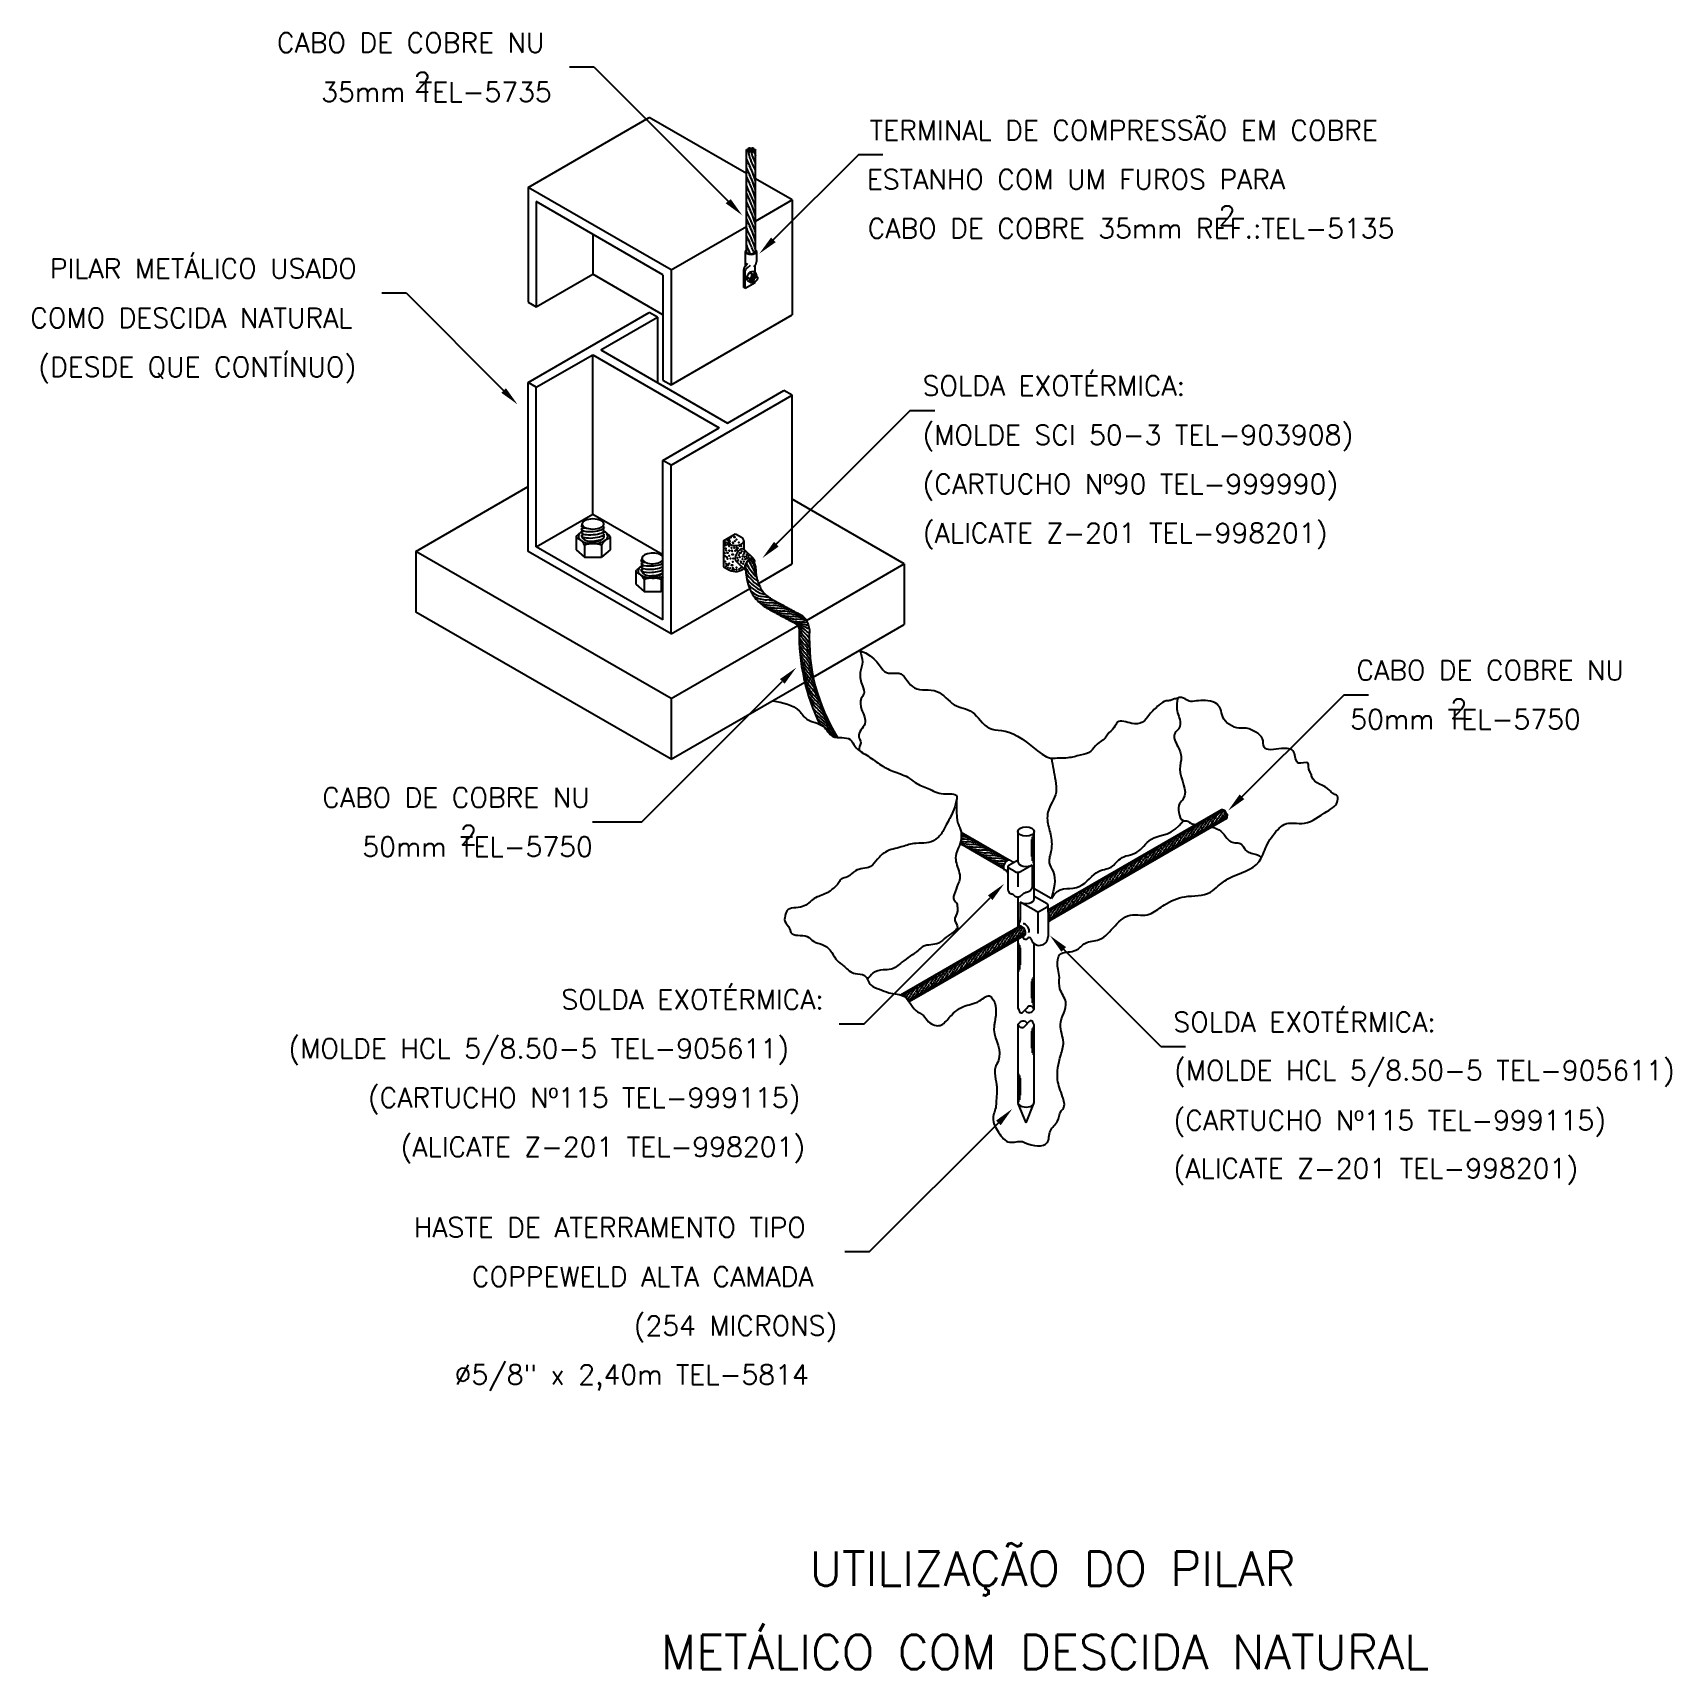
# Model space of a CAD drawing. Header units: millimetres. Extents: x -5407 to -5390.3, y -4747.4 to -4730.7.
import ezdxf
from ezdxf.enums import TextEntityAlignment as Align

# ---------------------------------------------------------------- set-up
doc = ezdxf.new("R2010")
doc.units = ezdxf.units.MM
doc.header["$LTSCALE"] = 10
doc.layers.add('Termotécnica', color=7, linetype='Continuous')
doc.styles.add('r140', font='romans.shx')
doc.styles.add('r80', font='romans.shx')

msp = doc.modelspace()

# ---------------------------------------------------------------- texts
at = {"layer": 'Termotécnica', "color": 2, "style": 'r80'}
for s, p in [('CABO DE COBRE NU ', (-5404.489, -4730.811)), ('2', (-5403.093, -4731.212)), (' 35mm TEL-5735', (-5404.175, -4731.313)), ('PILAR METÁLICO USADO  ', (-5406.804, -4733.112)), ('COMO DESCIDA NATURAL ', (-5407.002, -4733.615)), ('(DESDE QUE CONTÍNUO)', (-5406.921, -4734.114)), ('SOLDA EXOTÉRMICA: ', (-5397.911, -4734.307)), ('(MOLDE SCI 50-3 TEL-903908) ', (-5397.912, -4734.807)), ('(CARTUCHO Nº90 TEL-999990) ', (-5397.912, -4735.308)), ('(ALICATE Z-201 TEL-998201)', (-5397.909, -4735.806)), ('CABO DE COBRE NU ', (-5393.491, -4737.204)), ('2', (-5392.533, -4737.597)), (' 50mm TEL-5750', (-5393.691, -4737.704)), ('CABO DE COBRE NU ', (-5404.028, -4738.501)), ('2', (-5402.623, -4738.884)), (' 50mm TEL-5750', (-5403.756, -4739.003)), ('SOLDA EXOTÉRMICA: ', (-5401.591, -4740.559)), ('SOLDA EXOTÉRMICA: ', (-5395.356, -4740.789)), ('(MOLDE HCL 5/8.50-5 TEL-905611) ', (-5404.372, -4741.058)), ('(MOLDE HCL 5/8.50-5 TEL-905611) ', (-5395.349, -4741.282)), ('(CARTUCHO Nº115 TEL-999115) ', (-5403.563, -4741.559)), ('(CARTUCHO Nº115 TEL-999115) ', (-5395.355, -4741.79)), ('(ALICATE Z-201 TEL-998201)', (-5403.23, -4742.06)), ('(ALICATE Z-201 TEL-998201)', (-5395.355, -4742.28)), ('HASTE DE ATERRAMENTO TIPO ', (-5403.095, -4742.881)), ('COPPEWELD ALTA CAMADA ', (-5402.503, -4743.382)), ('(254 MICRONS)', (-5400.854, -4743.882)), ('%%C5/8" x 2,40m TEL-5814', (-5402.679, -4744.38))]:
    msp.add_text(s, height=0.2, dxfattribs=at).set_placement(p, align=Align.MIDDLE_LEFT)
for s, p in [('TERMINAL DE COMPRESSÃO EM COBRE ', (-5398.45, -4731.803)), ('ESTANHO COM UM FUROS PARA ', (-5398.479, -4732.304)), ('CABO DE COBRE 35mm REF.:TEL-5135', (-5398.47, -4732.803))]:
    msp.add_text(s, height=0.2, dxfattribs=at).set_placement(p)
msp.add_text('2', height=0.2, dxfattribs=at).set_placement((-5394.723, -4732.673), align=Align.RIGHT)
at = {"layer": 'Termotécnica', "color": 5, "style": 'r140'}
for s, p in [(' UTILIZAÇÃO DO PILAR', (-5396.706, -4746.636)), (' METÁLICO COM DESCIDA NATURAL', (-5396.783, -4747.487))]:
    msp.add_text(s, height=0.35, dxfattribs=at).set_placement(p, align=Align.BOTTOM_CENTER)

# ---------------------------------------------------------------- linework, layer by layer
at = {"layer": 'Termotécnica', "color": 2}
for p, q in [((-5401.258, -4731.06), (-5401.508, -4731.06)), ((-5401.258, -4731.06), (-5399.889, -4732.429)), ((-5401.93, -4732.286), (-5400.695, -4731.573)), ((-5399.705, -4732.145), (-5400.695, -4731.573)), ((-5399.705, -4732.945), (-5399.705, -4731.905)), ((-5399.614, -4732.945), (-5399.614, -4731.905)), ((-5398.565, -4731.954), (-5399.432, -4732.82)), ((-5398.315, -4731.954), (-5398.565, -4731.954)), ((-5399.239, -4732.414), (-5399.614, -4732.198)), ((-5401.93, -4732.286), (-5401.93, -4733.456)), ((-5400.474, -4733.127), (-5401.93, -4732.286)), ((-5400.557, -4733.175), (-5401.847, -4732.43)), ((-5401.847, -4732.43), (-5401.847, -4733.504)), ((-5399.614, -4732.63), (-5399.239, -4732.414)), ((-5399.239, -4732.414), (-5399.239, -4733.583)), ((-5400.474, -4733.127), (-5399.705, -4732.683)), ((-5401.271, -4732.762), (-5401.271, -4733.171)), ((-5399.717, -4732.939), (-5399.717, -4733.089)), ((-5399.602, -4732.939), (-5399.602, -4733.045)), ((-5401.847, -4733.504), (-5401.271, -4733.171)), ((-5400.557, -4733.583), (-5401.271, -4733.171)), ((-5400.557, -4733.175), (-5400.557, -4734.248)), ((-5400.474, -4733.127), (-5400.474, -4734.296)), ((-5403.17, -4733.364), (-5403.42, -4733.364)), ((-5403.17, -4733.364), (-5402.18, -4734.354)), ((-5401.93, -4733.456), (-5401.847, -4733.504)), ((-5401.93, -4734.274), (-5400.695, -4733.561)), ((-5401.188, -4733.942), (-5400.612, -4733.609)), ((-5400.612, -4733.609), (-5400.695, -4733.561)), ((-5400.612, -4733.609), (-5400.695, -4733.561)), ((-5400.612, -4733.609), (-5400.612, -4734.274)), ((-5400.474, -4734.296), (-5399.239, -4733.583)), ((-5401.847, -4734.322), (-5401.271, -4733.99)), ((-5401.271, -4735.614), (-5401.271, -4733.99)), ((-5401.271, -4733.99), (-5399.982, -4734.734)), ((-5401.188, -4733.942), (-5399.898, -4734.686)), ((-5401.847, -4734.322), (-5401.93, -4734.274)), ((-5401.93, -4735.994), (-5401.93, -4734.274)), ((-5401.847, -4735.946), (-5401.847, -4734.322)), ((-5400.557, -4734.248), (-5400.474, -4734.296)), ((-5399.898, -4734.686), (-5399.323, -4734.354)), ((-5399.239, -4734.402), (-5399.323, -4734.354)), ((-5400.474, -4735.115), (-5399.239, -4734.402)), ((-5399.239, -4736.122), (-5399.239, -4734.402)), ((-5398.037, -4734.557), (-5398.534, -4735.055)), ((-5398.037, -4734.557), (-5397.787, -4734.557)), ((-5400.557, -4735.067), (-5399.982, -4734.734)), ((-5400.474, -4735.115), (-5400.557, -4735.067)), ((-5400.557, -4736.691), (-5400.557, -4735.067)), ((-5400.474, -4736.835), (-5400.474, -4735.115)), ((-5398.534, -4735.055), (-5399.401, -4735.921)), ((-5403.073, -4735.994), (-5401.93, -4735.334)), ((-5398.097, -4736.122), (-5399.239, -4735.462)), ((-5401.847, -4735.946), (-5401.271, -4735.614)), ((-5401.271, -4735.614), (-5400.557, -4736.026)), ((-5401.441, -4735.847), (-5401.441, -4735.979)), ((-5401.374, -4735.781), (-5401.435, -4735.834)), ((-5401.388, -4735.734), (-5401.375, -4735.727)), ((-5401.388, -4735.767), (-5401.362, -4735.752)), ((-5401.388, -4735.8), (-5401.362, -4735.785)), ((-5401.388, -4735.833), (-5401.362, -4735.818)), ((-5401.375, -4735.858), (-5401.362, -4735.851)), ((-5401.154, -4735.78), (-5401.178, -4735.77)), ((-5401.154, -4735.813), (-5401.178, -4735.803)), ((-5401.156, -4735.845), (-5401.178, -4735.836)), ((-5401.154, -4735.747), (-5401.173, -4735.739)), ((-5401.155, -4735.788), (-5401.101, -4735.834)), ((-5401.095, -4735.847), (-5401.095, -4735.979)), ((-5399.94, -4735.885), (-5399.818, -4735.815)), ((-5399.818, -4735.815), (-5399.756, -4735.85)), ((-5403.073, -4735.994), (-5403.073, -4736.612)), ((-5400.474, -4737.494), (-5403.073, -4735.994)), ((-5400.474, -4736.835), (-5401.93, -4735.994)), ((-5400.557, -4736.691), (-5401.847, -4735.946)), ((-5401.441, -4735.979), (-5401.355, -4736.054)), ((-5401.355, -4735.932), (-5401.355, -4736.054)), ((-5401.182, -4735.932), (-5401.182, -4736.054)), ((-5401.095, -4735.979), (-5401.182, -4736.054)), ((-5399.94, -4735.885), (-5399.94, -4736.15)), ((-5399.94, -4735.885), (-5399.879, -4735.919)), ((-5399.731, -4735.885), (-5399.731, -4735.973)), ((-5399.632, -4736.068), (-5399.725, -4735.978)), ((-5401.355, -4736.054), (-5401.182, -4736.054)), ((-5400.833, -4736.198), (-5400.833, -4736.329)), ((-5400.766, -4736.132), (-5400.827, -4736.185)), ((-5400.78, -4736.085), (-5400.767, -4736.078)), ((-5400.78, -4736.118), (-5400.754, -4736.103)), ((-5400.78, -4736.151), (-5400.754, -4736.136)), ((-5400.78, -4736.184), (-5400.754, -4736.169)), ((-5400.767, -4736.209), (-5400.754, -4736.202)), ((-5400.557, -4736.126), (-5400.569, -4736.121)), ((-5400.557, -4736.159), (-5400.569, -4736.154)), ((-5400.557, -4736.192), (-5400.569, -4736.187)), ((-5400.557, -4736.093), (-5400.565, -4736.09)), ((-5399.94, -4736.15), (-5399.879, -4736.184)), ((-5399.712, -4736.189), (-5399.806, -4736.098)), ((-5399.583, -4736.32), (-5399.239, -4736.122)), ((-5399.094, -4736.697), (-5398.097, -4736.122)), ((-5398.097, -4736.122), (-5398.097, -4736.739)), ((-5400.833, -4736.329), (-5400.746, -4736.404)), ((-5400.746, -4736.282), (-5400.746, -4736.404)), ((-5400.573, -4736.282), (-5400.573, -4736.404)), ((-5400.474, -4736.835), (-5399.672, -4736.372)), ((-5400.746, -4736.404), (-5400.573, -4736.404)), ((-5400.557, -4736.39), (-5400.573, -4736.404)), ((-5400.474, -4738.112), (-5403.073, -4736.612)), ((-5400.474, -4737.494), (-5399.182, -4736.749)), ((-5399.025, -4737.275), (-5398.097, -4736.739)), ((-5400.773, -4738.752), (-5399.34, -4737.319)), ((-5400.474, -4738.112), (-5399.112, -4737.325)), ((-5400.474, -4737.494), (-5400.474, -4738.112)), ((-5393.617, -4737.454), (-5393.79, -4737.628)), ((-5393.617, -4737.454), (-5393.367, -4737.454)), ((-5393.79, -4737.628), (-5394.657, -4738.494)), ((-5396.632, -4739.645), (-5394.862, -4738.624)), ((-5396.615, -4739.755), (-5394.81, -4738.713)), ((-5400.773, -4738.752), (-5401.273, -4738.752)), ((-5397.03, -4739.139), (-5397.519, -4738.857)), ((-5396.938, -4739.155), (-5396.938, -4738.848)), ((-5396.773, -4739.533), (-5396.773, -4738.848)), ((-5397.084, -4739.228), (-5397.528, -4738.971)), ((-5397.041, -4739.205), (-5397.041, -4739.447)), ((-5397.032, -4739.19), (-5396.938, -4739.136)), ((-5396.914, -4739.256), (-5396.794, -4739.187)), ((-5396.794, -4739.187), (-5396.794, -4739.42)), ((-5396.97, -4739.256), (-5397.032, -4739.22)), ((-5396.942, -4739.263), (-5396.942, -4739.41)), ((-5398.407, -4740.708), (-5397.222, -4739.523)), ((-5396.938, -4739.822), (-5396.938, -4739.515)), ((-5396.602, -4739.53), (-5396.773, -4739.432)), ((-5396.64, -4739.586), (-5396.773, -4739.51)), ((-5396.752, -4739.66), (-5396.915, -4739.566)), ((-5396.915, -4739.566), (-5396.915, -4739.724)), ((-5396.735, -4739.665), (-5396.735, -4739.888)), ((-5396.718, -4739.66), (-5396.64, -4739.616)), ((-5396.632, -4739.669), (-5396.632, -4739.601)), ((-5396.632, -4739.669), (-5396.632, -4739.918)), ((-5398.134, -4740.512), (-5396.918, -4739.81)), ((-5398.046, -4740.581), (-5396.883, -4739.91)), ((-5396.938, -4740.652), (-5396.938, -4739.941)), ((-5396.938, -4740.001), (-5396.938, -4739.941)), ((-5396.773, -4740.656), (-5396.773, -4739.991)), ((-5395.483, -4741.039), (-5396.473, -4740.049)), ((-5398.51, -4740.81), (-5398.407, -4740.708)), ((-5398.51, -4740.81), (-5398.76, -4740.81)), ((-5396.938, -4741.607), (-5396.938, -4740.815)), ((-5396.773, -4741.607), (-5396.773, -4740.818)), ((-5395.483, -4741.039), (-5395.233, -4741.039)), ((-5396.856, -4741.817), (-5396.936, -4741.62)), ((-5396.856, -4741.817), (-5396.776, -4741.62)), ((-5398.454, -4743.131), (-5397.138, -4741.815)), ((-5398.454, -4743.131), (-5398.704, -4743.131))]:
    msp.add_line(p, q, dxfattribs=at)
at = {"layer": 'Termotécnica', "color": 2, "ltscale": 1.6}
for p, q in [((-5399.732, -4733.305), (-5399.732, -4733.123)), ((-5399.717, -4733.09), (-5399.695, -4733.056)), ((-5399.717, -4733.314), (-5399.717, -4733.132)), ((-5399.702, -4733.201), (-5399.674, -4733.154)), ((-5399.673, -4733.218), (-5399.702, -4733.201)), ((-5399.695, -4733.237), (-5399.702, -4733.201)), ((-5399.694, -4733.104), (-5399.664, -4733.077)), ((-5399.64, -4733.142), (-5399.674, -4733.154)), ((-5399.646, -4733.17), (-5399.674, -4733.154)), ((-5399.609, -4733.16), (-5399.64, -4733.142)), ((-5399.624, -4733.18), (-5399.625, -4733.186)), ((-5399.617, -4733.183), (-5399.618, -4733.19)), ((-5399.617, -4733.155), (-5399.617, -4733.08)), ((-5399.609, -4733.187), (-5399.61, -4733.194)), ((-5399.6, -4733.195), (-5399.606, -4733.164)), ((-5399.602, -4733.192), (-5399.602, -4733.196)), ((-5399.717, -4733.314), (-5399.732, -4733.305)), ((-5399.717, -4733.314), (-5399.617, -4733.256)), ((-5399.664, -4733.255), (-5399.695, -4733.237)), ((-5399.629, -4733.245), (-5399.659, -4733.255)), ((-5399.652, -4733.234), (-5399.645, -4733.23)), ((-5399.644, -4733.238), (-5399.638, -4733.234)), ((-5399.637, -4733.242), (-5399.63, -4733.238)), ((-5399.617, -4733.256), (-5399.617, -4733.248))]:
    msp.add_line(p, q, dxfattribs=at)
at = {"layer": 'Termotécnica', "color": 3}
for p, q in [((-5401.175, -4735.77), (-5401.172, -4735.772)), ((-5400.567, -4736.12), (-5400.564, -4736.123))]:
    msp.add_line(p, q, dxfattribs=at)
at = {"layer": 'Termotécnica', "color": 1}
for p, q in [((-5396.782, -4739.171), (-5396.782, -4738.884)), ((-5396.798, -4739.102), (-5396.798, -4738.929)), ((-5396.79, -4739.148), (-5396.79, -4738.902)), ((-5396.93, -4740.275), (-5396.93, -4739.989)), ((-5396.921, -4740.252), (-5396.921, -4740.006)), ((-5396.913, -4740.206), (-5396.913, -4740.033)), ((-5396.798, -4740.547), (-5396.798, -4740.375)), ((-5396.79, -4740.593), (-5396.79, -4740.347)), ((-5396.782, -4740.616), (-5396.782, -4740.33)), ((-5396.798, -4741.055), (-5396.798, -4740.883)), ((-5396.79, -4741.101), (-5396.79, -4740.855)), ((-5396.782, -4741.124), (-5396.782, -4740.838)), ((-5396.93, -4741.603), (-5396.93, -4741.317)), ((-5396.921, -4741.58), (-5396.921, -4741.334)), ((-5396.913, -4741.534), (-5396.913, -4741.362))]:
    msp.add_line(p, q, dxfattribs=at)
at = {"layer": 'Termotécnica', "color": 2}
for points in [[(-5399.714, -4736.164), (-5399.713, -4736.166), (-5399.713, -4736.167), (-5399.712, -4736.168), (-5399.712, -4736.169), (-5399.712, -4736.17), (-5399.712, -4736.171), (-5399.712, -4736.171), (-5399.712, -4736.172), (-5399.712, -4736.172), (-5399.711, -4736.173), (-5399.711, -4736.173), (-5399.711, -4736.174), (-5399.711, -4736.174), (-5399.711, -4736.175), (-5399.711, -4736.175), (-5399.712, -4736.176), (-5399.712, -4736.177), (-5399.712, -4736.177), (-5399.712, -4736.178), (-5399.712, -4736.179), (-5399.712, -4736.18), (-5399.712, -4736.182), (-5399.712, -4736.184), (-5399.712, -4736.186)], [(-5399.712, -4736.186), (-5399.71, -4736.212), (-5399.706, -4736.25), (-5399.701, -4736.281), (-5399.695, -4736.309), (-5399.688, -4736.332), (-5399.681, -4736.351), (-5399.674, -4736.367), (-5399.667, -4736.384), (-5399.659, -4736.4), (-5399.651, -4736.416), (-5399.642, -4736.433), (-5399.631, -4736.449), (-5399.62, -4736.465), (-5399.608, -4736.48), (-5399.594, -4736.495), (-5399.581, -4736.508), (-5399.567, -4736.521), (-5399.552, -4736.533), (-5399.538, -4736.544), (-5399.524, -4736.554), (-5399.51, -4736.563), (-5399.496, -4736.572), (-5399.482, -4736.58), (-5399.468, -4736.588), (-5399.454, -4736.595), (-5399.441, -4736.603), (-5399.427, -4736.61), (-5399.414, -4736.617), (-5399.401, -4736.624), (-5399.388, -4736.631), (-5399.375, -4736.638), (-5399.361, -4736.646), (-5399.347, -4736.653), (-5399.332, -4736.661), (-5399.317, -4736.669), (-5399.303, -4736.677), (-5399.288, -4736.685), (-5399.272, -4736.693), (-5399.258, -4736.701), (-5399.244, -4736.708), (-5399.231, -4736.715), (-5399.22, -4736.721), (-5399.21, -4736.726), (-5399.202, -4736.731), (-5399.195, -4736.735), (-5399.191, -4736.739), (-5399.188, -4736.741), (-5399.186, -4736.744), (-5399.184, -4736.746), (-5399.182, -4736.749), (-5399.18, -4736.752), (-5399.178, -4736.756), (-5399.176, -4736.762), (-5399.174, -4736.769), (-5399.172, -4736.777), (-5399.169, -4736.787), (-5399.167, -4736.797)], [(-5399.634, -4736.089), (-5399.643, -4736.075)], [(-5399.61, -4736.175), (-5399.608, -4736.204), (-5399.605, -4736.236), (-5399.6, -4736.262), (-5399.596, -4736.282), (-5399.591, -4736.299), (-5399.585, -4736.314), (-5399.58, -4736.328), (-5399.574, -4736.341), (-5399.567, -4736.355), (-5399.561, -4736.367), (-5399.554, -4736.38), (-5399.546, -4736.392), (-5399.538, -4736.403), (-5399.53, -4736.414), (-5399.52, -4736.424), (-5399.51, -4736.434), (-5399.5, -4736.443), (-5399.489, -4736.452), (-5399.478, -4736.461), (-5399.466, -4736.469), (-5399.454, -4736.477), (-5399.442, -4736.484), (-5399.43, -4736.491), (-5399.418, -4736.498), (-5399.405, -4736.505), (-5399.392, -4736.512), (-5399.379, -4736.519), (-5399.366, -4736.526), (-5399.353, -4736.533), (-5399.339, -4736.54), (-5399.325, -4736.548), (-5399.311, -4736.556), (-5399.297, -4736.563), (-5399.283, -4736.571), (-5399.268, -4736.579), (-5399.254, -4736.587), (-5399.24, -4736.595), (-5399.225, -4736.602), (-5399.211, -4736.61), (-5399.197, -4736.617), (-5399.183, -4736.624), (-5399.17, -4736.631), (-5399.158, -4736.638), (-5399.146, -4736.645), (-5399.135, -4736.652), (-5399.125, -4736.66), (-5399.116, -4736.668), (-5399.108, -4736.677), (-5399.101, -4736.686), (-5399.095, -4736.695), (-5399.089, -4736.705), (-5399.084, -4736.716), (-5399.08, -4736.727), (-5399.076, -4736.739), (-5399.072, -4736.751), (-5399.069, -4736.765), (-5399.066, -4736.779), (-5399.063, -4736.795)], [(-5398.552, -4737.002), (-5398.492, -4737.028), (-5398.444, -4737.058), (-5398.406, -4737.089), (-5398.376, -4737.12), (-5398.352, -4737.15), (-5398.332, -4737.177), (-5398.315, -4737.2), (-5398.298, -4737.218), (-5398.279, -4737.228), (-5398.259, -4737.234), (-5398.238, -4737.235), (-5398.216, -4737.235), (-5398.194, -4737.233), (-5398.173, -4737.233), (-5398.153, -4737.235), (-5398.134, -4737.242), (-5398.116, -4737.254), (-5398.1, -4737.27), (-5398.084, -4737.289), (-5398.068, -4737.31), (-5398.052, -4737.332), (-5398.034, -4737.352), (-5398.015, -4737.37), (-5397.993, -4737.384), (-5397.969, -4737.394), (-5397.942, -4737.4), (-5397.913, -4737.403), (-5397.883, -4737.404), (-5397.853, -4737.405), (-5397.823, -4737.408), (-5397.794, -4737.412), (-5397.766, -4737.42), (-5397.741, -4737.432), (-5397.717, -4737.447), (-5397.694, -4737.465), (-5397.673, -4737.485), (-5397.651, -4737.505), (-5397.631, -4737.524), (-5397.61, -4737.542), (-5397.588, -4737.557), (-5397.566, -4737.568), (-5397.543, -4737.577), (-5397.52, -4737.584), (-5397.497, -4737.591), (-5397.473, -4737.598), (-5397.45, -4737.607), (-5397.427, -4737.617), (-5397.405, -4737.631), (-5397.383, -4737.65), (-5397.362, -4737.671), (-5397.342, -4737.694), (-5397.321, -4737.718), (-5397.3, -4737.741), (-5397.277, -4737.763), (-5397.254, -4737.782), (-5397.229, -4737.796), (-5397.202, -4737.806), (-5397.173, -4737.812), (-5397.141, -4737.816), (-5397.107, -4737.82), (-5397.071, -4737.826), (-5397.031, -4737.837), (-5396.989, -4737.852), (-5396.943, -4737.876), (-5396.894, -4737.908), (-5396.843, -4737.945), (-5396.792, -4737.986), (-5396.741, -4738.025), (-5396.692, -4738.059), (-5396.648, -4738.086), (-5396.608, -4738.101), (-5396.575, -4738.101)], [(-5396.599, -4739.53), (-5396.571, -4739.488), (-5396.541, -4739.46), (-5396.509, -4739.442), (-5396.476, -4739.433), (-5396.442, -4739.429), (-5396.409, -4739.427), (-5396.376, -4739.425), (-5396.344, -4739.419), (-5396.314, -4739.408), (-5396.286, -4739.392), (-5396.259, -4739.373), (-5396.233, -4739.351), (-5396.209, -4739.329), (-5396.185, -4739.307), (-5396.163, -4739.286), (-5396.141, -4739.269), (-5396.119, -4739.256), (-5396.098, -4739.246), (-5396.078, -4739.238), (-5396.058, -4739.233), (-5396.04, -4739.228), (-5396.022, -4739.223), (-5396.006, -4739.218), (-5395.99, -4739.211), (-5395.976, -4739.202), (-5395.963, -4739.19), (-5395.951, -4739.178), (-5395.938, -4739.164), (-5395.925, -4739.151), (-5395.911, -4739.137), (-5395.896, -4739.125), (-5395.879, -4739.114), (-5395.86, -4739.105), (-5395.839, -4739.097), (-5395.817, -4739.091), (-5395.794, -4739.084), (-5395.771, -4739.077), (-5395.748, -4739.068), (-5395.727, -4739.059), (-5395.707, -4739.046), (-5395.689, -4739.031), (-5395.672, -4739.014), (-5395.655, -4738.996), (-5395.639, -4738.977), (-5395.621, -4738.958), (-5395.601, -4738.941), (-5395.579, -4738.925), (-5395.554, -4738.912), (-5395.525, -4738.902), (-5395.492, -4738.893), (-5395.456, -4738.883), (-5395.418, -4738.87), (-5395.379, -4738.851), (-5395.338, -4738.823), (-5395.296, -4738.786), (-5395.254, -4738.735)], [(-5397.041, -4739.447), (-5397.037, -4739.457), (-5397.033, -4739.465), (-5397.028, -4739.471), (-5397.023, -4739.475), (-5397.017, -4739.478), (-5397.012, -4739.479), (-5397.006, -4739.481), (-5397.001, -4739.482), (-5396.997, -4739.483), (-5396.994, -4739.485), (-5396.99, -4739.487), (-5396.988, -4739.49), (-5396.985, -4739.492), (-5396.983, -4739.494), (-5396.981, -4739.497), (-5396.979, -4739.499), (-5396.977, -4739.501), (-5396.974, -4739.502), (-5396.972, -4739.504), (-5396.97, -4739.505), (-5396.968, -4739.506), (-5396.966, -4739.507), (-5396.964, -4739.508), (-5396.961, -4739.509), (-5396.959, -4739.51), (-5396.957, -4739.511), (-5396.955, -4739.512), (-5396.953, -4739.513), (-5396.951, -4739.513), (-5396.948, -4739.514), (-5396.946, -4739.514), (-5396.944, -4739.515), (-5396.942, -4739.515), (-5396.939, -4739.515), (-5396.937, -4739.515), (-5396.934, -4739.514), (-5396.931, -4739.514), (-5396.929, -4739.513), (-5396.926, -4739.512), (-5396.923, -4739.511), (-5396.92, -4739.509), (-5396.918, -4739.508), (-5396.915, -4739.506), (-5396.912, -4739.504), (-5396.909, -4739.502), (-5396.906, -4739.5), (-5396.903, -4739.497), (-5396.9, -4739.494), (-5396.897, -4739.492), (-5396.893, -4739.489), (-5396.89, -4739.486), (-5396.887, -4739.483), (-5396.883, -4739.48), (-5396.879, -4739.477), (-5396.875, -4739.475), (-5396.871, -4739.473), (-5396.867, -4739.471), (-5396.863, -4739.469), (-5396.858, -4739.467), (-5396.853, -4739.466), (-5396.849, -4739.464), (-5396.844, -4739.463), (-5396.839, -4739.461), (-5396.834, -4739.46), (-5396.829, -4739.458), (-5396.824, -4739.456), (-5396.819, -4739.453), (-5396.814, -4739.45), (-5396.809, -4739.445), (-5396.804, -4739.438), (-5396.799, -4739.43), (-5396.794, -4739.42)], [(-5396.773, -4740.656), (-5396.785, -4740.672), (-5396.797, -4740.684), (-5396.809, -4740.692), (-5396.821, -4740.696), (-5396.833, -4740.695), (-5396.845, -4740.69), (-5396.857, -4740.681), (-5396.869, -4740.668)], [(-5396.939, -4740.815), (-5396.926, -4740.799), (-5396.914, -4740.787), (-5396.902, -4740.779), (-5396.89, -4740.775), (-5396.878, -4740.776), (-5396.866, -4740.78), (-5396.855, -4740.789), (-5396.843, -4740.802)]]:
    msp.add_lwpolyline(points, dxfattribs=at)
at = {"layer": 'Termotécnica', "color": 1}
for centre, radius, start, end in [((-5398.895, -4731.662), 0.877, 202.5428, 207.3042), ((-5399.143, -4731.813), 0.556, 190.883, 209.117), ((-5399.224, -4731.83), 0.443, 191.4044, 208.5956), ((-5398.878, -4731.692), 0.784, 196.7715, 200.1887), ((-5398.895, -4731.754), 0.877, 202.5428, 207.3042), ((-5398.895, -4731.842), 0.877, 202.5428, 207.3042), ((-5400.298, -4732.399), 0.707, 14.7103, 28.2103), ((-5400.298, -4732.491), 0.707, 14.7103, 28.2103), ((-5400.101, -4732.349), 0.542, 26.0117, 29.3417), ((-5399.038, -4732.019), 0.713, 200.6074, 208.0944), ((-5398.895, -4732.013), 0.877, 202.5428, 207.3042), ((-5400.298, -4732.578), 0.707, 14.7103, 28.2103), ((-5400.289, -4732.688), 0.706, 16.8877, 28.1717), ((-5398.895, -4732.101), 0.877, 202.5428, 207.3042), ((-5399.038, -4732.279), 0.713, 200.6074, 208.0944), ((-5400.298, -4732.75), 0.707, 14.7103, 28.2103), ((-5400.298, -4732.838), 0.707, 14.7103, 28.2103), ((-5398.895, -4732.273), 0.877, 202.5428, 207.3042), ((-5399.038, -4732.451), 0.713, 200.6074, 208.0944), ((-5400.298, -4733.01), 0.707, 14.7103, 28.2103), ((-5400.289, -4732.948), 0.706, 16.8877, 28.1717), ((-5398.895, -4732.445), 0.877, 202.5428, 207.3042), ((-5399.038, -4732.623), 0.713, 200.6074, 208.5012), ((-5400.298, -4733.182), 0.707, 18.5572, 28.2103), ((-5400.289, -4733.119), 0.706, 16.8877, 28.1717), ((-5399.416, -4736.018), 0.329, 205.2104, 237.8648), ((-5399.17, -4735.829), 0.608, 208.3122, 225), ((-5400.253, -4736.484), 0.693, 20.3758, 34.8471), ((-5399.836, -4736.231), 0.229, 7.3589, 42.4121), ((-5399.218, -4735.858), 0.608, 216.0452, 235.0382), ((-5399.378, -4736.03), 0.403, 216.1393, 246.0393), ((-5399.47, -4736.165), 0.27, 215.0195, 260.9897), ((-5399.516, -4736.254), 0.203, 224.5054, 260.0677), ((-5399.481, -4736.157), 0.331, 243.6065, 267.3974), ((-5399.447, -4735.921), 0.596, 256.1244, 267.3042), ((-5399.406, -4735.95), 0.596, 254.9102, 267.3042), ((-5399.575, -4736.82), 0.367, 71.9849, 86.3829), ((-5399.358, -4735.978), 0.596, 253.016, 267.3042), ((-5399.519, -4736.854), 0.367, 71.9849, 86.3829), ((-5399.494, -4737.033), 0.517, 72.9652, 87.8673), ((-5399.453, -4737.062), 0.517, 69.0798, 87.8673), ((-5399.309, -4736.006), 0.596, 251.9282, 267.3042), ((-5399.26, -4736.034), 0.596, 252.1676, 267.3042), ((-5399.413, -4737.155), 0.583, 70.2231, 87.3475), ((-5399.212, -4736.062), 0.596, 253.1757, 267.3042), ((-5399.368, -4737.221), 0.62, 70.2067, 87.0994), ((-5399.163, -4736.09), 0.596, 253.7417, 267.3042), ((-5399.311, -4737.17), 0.541, 69.7456, 87.6584), ((-5399.115, -4736.118), 0.596, 254.5034, 267.3042), ((-5399.255, -4737.138), 0.481, 71.7519, 88.2103), ((-5400.612, -4742.989), 6.426, 76.1388, 77.6611), ((-5399.206, -4737.166), 0.481, 76.3077, 88.2103), ((-5399.158, -4737.194), 0.481, 81.0191, 88.2103), ((-5399.435, -4737.491), 0.796, 62.1717, 72.8519), ((-5399.354, -4737.115), 0.404, 44.0807, 64.7318), ((-5399.578, -4737.267), 0.643, 37.2985, 50.897), ((-5398.663, -4736.475), 0.596, 212.1858, 220.2588), ((-5398.663, -4736.514), 0.596, 212.1858, 220.2588), ((-5398.657, -4736.562), 0.596, 211.0841, 220.2588), ((-5399.48, -4737.176), 0.481, 30.0005, 41.1648), ((-5398.661, -4736.594), 0.596, 212.0458, 220.2588), ((-5398.655, -4736.642), 0.596, 211.2347, 220.2588), ((-5398.655, -4736.683), 0.596, 211.6659, 220.2588), ((-5398.649, -4736.732), 0.596, 211.2347, 220.2588), ((-5399.48, -4737.215), 0.481, 30.0005, 41.1648), ((-5399.478, -4737.295), 0.481, 28.9283, 41.1648), ((-5399.474, -4737.264), 0.481, 30.8578, 41.1648), ((-5399.472, -4737.344), 0.481, 29.2093, 41.1648), ((-5398.637, -4736.784), 0.596, 209.8453, 220.2588), ((-5398.625, -4736.839), 0.596, 208.375, 220.2588), ((-5398.612, -4736.894), 0.596, 207.049, 220.2588), ((-5398.599, -4736.948), 0.596, 205.9298, 220.2588), ((-5399.472, -4737.385), 0.481, 27.5621, 41.1648), ((-5399.466, -4737.433), 0.481, 26.8692, 41.1648), ((-5399.454, -4737.486), 0.481, 27.4923, 41.1648), ((-5398.587, -4737.003), 0.596, 205.6504, 220.2588), ((-5398.334, -4736.898), 0.887, 208.7068, 218.3486), ((-5399.442, -4737.541), 0.481, 27.7591, 41.1648), ((-5399.429, -4737.595), 0.481, 27.1798, 41.1648), ((-5399.416, -4737.65), 0.481, 25.0157, 41.1648), ((-5398.618, -4737.12), 0.547, 209.1013, 224.0959), ((-5398.584, -4737.12), 0.596, 214.4102, 226.7743), ((-5398.565, -4737.172), 0.596, 213.8732, 226.7743), ((-5399.823, -4738.012), 1, 30.3662, 38.6021), ((-5399.353, -4737.804), 0.481, 32.0977, 47.6803), ((-5399.335, -4737.857), 0.481, 30.6232, 47.6803), ((-5398.683, -4737.315), 0.44, 217.1911, 230.6462), ((-5398.596, -4737.217), 0.596, 226.8029, 235.6161), ((-5399.389, -4737.977), 0.58, 30.8927, 46.8387), ((-5392.567, -4729.356), 10.527, 232.4355, 232.9566), ((-5399.555, -4738.201), 0.831, 33.2887, 45.5995), ((-5399.613, -4738.411), 0.998, 39.3506, 49.2861), ((-5399.404, -4738.298), 0.754, 38.5822, 51.3278), ((-5392.545, -4729.399), 10.527, 232.4355, 232.9566), ((-5399.19, -4738.178), 0.505, 37.0104, 56.1448), ((-5396.204, -4734.513), 4.244, 230.7924, 232.6793), ((-5396.207, -4734.528), 4.244, 230.9983, 232.2758), ((-5394.586, -4739.135), 0.596, 132.6958, 147.3042), ((-5394.537, -4739.107), 0.596, 132.6958, 147.3042), ((-5395.302, -4738.448), 0.481, 308.4803, 328.2103), ((-5394.489, -4739.079), 0.596, 132.6958, 147.3042), ((-5395.253, -4738.42), 0.481, 308.4803, 328.2103), ((-5394.678, -4738.876), 0.302, 124.6217, 150.8668), ((-5395.092, -4738.511), 0.317, 305.9242, 330.4725), ((-5394.534, -4738.938), 0.43, 134.6375, 146.6113), ((-5394.918, -4738.637), 0.12, 300.515, 336.0679), ((-5394.674, -4738.791), 0.207, 137.0046, 145.2876), ((-5394.917, -4738.65), 0.12, 326.0714, 336.0679), ((-5397.666, -4739.321), 0.481, 68.4803, 72.0198), ((-5397.618, -4739.349), 0.481, 68.4803, 77.8666), ((-5394.877, -4739.304), 0.596, 132.6958, 147.3042), ((-5394.829, -4739.276), 0.596, 132.6958, 147.3042), ((-5395.593, -4738.616), 0.481, 308.4803, 328.2103), ((-5394.78, -4739.248), 0.596, 132.6958, 147.3042), ((-5395.545, -4738.588), 0.481, 308.4803, 328.2103), ((-5394.731, -4739.22), 0.596, 132.6958, 147.3042), ((-5395.496, -4738.56), 0.481, 308.4803, 328.2103), ((-5394.683, -4739.192), 0.596, 132.6958, 147.3042), ((-5395.448, -4738.532), 0.481, 308.4803, 328.2103), ((-5394.634, -4739.163), 0.596, 132.6958, 147.3042), ((-5395.399, -4738.504), 0.481, 308.4803, 328.2103), ((-5395.351, -4738.476), 0.481, 308.4803, 328.2103), ((-5397.38, -4738.385), 0.596, 255.8288, 267.3042), ((-5397.429, -4738.357), 0.596, 261.0198, 267.3042), ((-5397.477, -4738.329), 0.596, 266.0372, 267.3042), ((-5397.569, -4739.377), 0.481, 68.4803, 83.8045), ((-5397.332, -4738.413), 0.596, 252.6958, 267.3042), ((-5397.521, -4739.405), 0.481, 68.4803, 88.2103), ((-5397.283, -4738.441), 0.596, 252.6958, 267.3042), ((-5397.472, -4739.433), 0.481, 68.4803, 88.2103), ((-5397.235, -4738.469), 0.596, 252.6958, 267.3042), ((-5397.423, -4739.461), 0.481, 68.4803, 88.2103), ((-5397.375, -4739.489), 0.481, 68.4803, 88.2103), ((-5397.326, -4739.517), 0.481, 68.4803, 88.2103), ((-5395.168, -4739.472), 0.596, 132.6958, 147.3042), ((-5395.12, -4739.444), 0.596, 132.6958, 147.3042), ((-5395.885, -4738.784), 0.481, 308.4803, 328.2103), ((-5395.071, -4739.416), 0.596, 132.6958, 147.3042), ((-5395.836, -4738.756), 0.481, 308.4803, 328.2103), ((-5395.023, -4739.388), 0.596, 132.6958, 147.3042), ((-5395.788, -4738.728), 0.481, 308.4803, 328.2103), ((-5394.974, -4739.36), 0.596, 132.6958, 147.3042), ((-5395.739, -4738.7), 0.481, 308.4803, 328.2103), ((-5394.926, -4739.332), 0.596, 132.6958, 147.3042), ((-5395.69, -4738.672), 0.481, 308.4803, 328.2103), ((-5395.642, -4738.644), 0.481, 308.4803, 328.2103), ((-5397.186, -4738.497), 0.596, 252.6958, 267.3042), ((-5397.138, -4738.525), 0.596, 252.6958, 267.3042), ((-5397.089, -4738.553), 0.596, 252.6958, 267.3042), ((-5397.278, -4739.545), 0.481, 68.4803, 88.2103), ((-5397.04, -4738.581), 0.596, 252.6958, 266.4389), ((-5397.229, -4739.573), 0.481, 68.4803, 88.2103), ((-5396.992, -4738.609), 0.596, 252.6958, 260.896), ((-5397.181, -4739.601), 0.481, 73.2065, 88.2103), ((-5396.943, -4738.637), 0.596, 252.6958, 256.0267), ((-5397.132, -4739.629), 0.481, 81.3874, 88.2103), ((-5395.46, -4739.64), 0.596, 132.6958, 147.3042), ((-5395.411, -4739.612), 0.596, 132.6958, 147.3042), ((-5396.176, -4738.953), 0.481, 308.4803, 328.2103), ((-5395.363, -4739.584), 0.596, 132.6958, 147.3042), ((-5396.128, -4738.925), 0.481, 308.4803, 328.2103), ((-5395.314, -4739.556), 0.596, 132.6958, 147.3042), ((-5396.079, -4738.896), 0.481, 308.4803, 328.2103), ((-5395.266, -4739.528), 0.596, 132.6958, 147.3042), ((-5396.03, -4738.868), 0.481, 308.4803, 328.2103), ((-5395.217, -4739.5), 0.596, 132.6958, 147.3042), ((-5395.982, -4738.84), 0.481, 308.4803, 328.2103), ((-5395.933, -4738.812), 0.481, 308.4803, 328.2103), ((-5395.751, -4739.808), 0.596, 132.6958, 147.3042), ((-5395.703, -4739.78), 0.596, 132.6958, 147.3042), ((-5396.467, -4739.121), 0.481, 308.4803, 328.2103), ((-5395.654, -4739.752), 0.596, 132.6958, 147.3042), ((-5396.419, -4739.093), 0.481, 308.4803, 328.2103), ((-5395.605, -4739.724), 0.596, 132.6958, 147.3042), ((-5396.37, -4739.065), 0.481, 308.4803, 328.2103), ((-5395.557, -4739.696), 0.596, 132.6958, 147.3042), ((-5396.322, -4739.037), 0.481, 308.4803, 328.2103), ((-5395.508, -4739.668), 0.596, 132.6958, 147.3042), ((-5396.273, -4739.009), 0.481, 308.4803, 328.2103), ((-5396.225, -4738.981), 0.481, 308.4803, 328.2103), ((-5396.042, -4739.977), 0.596, 132.6958, 147.3042), ((-5395.994, -4739.948), 0.596, 132.6958, 147.3042), ((-5396.759, -4739.289), 0.481, 308.4803, 328.2103), ((-5395.945, -4739.92), 0.596, 132.6958, 147.3042), ((-5396.71, -4739.261), 0.481, 308.4803, 328.2103), ((-5395.897, -4739.892), 0.596, 132.6958, 147.3042), ((-5396.662, -4739.233), 0.481, 308.4803, 328.2103), ((-5395.848, -4739.864), 0.596, 132.6958, 147.3042), ((-5396.613, -4739.205), 0.481, 308.4803, 328.2103), ((-5395.8, -4739.836), 0.596, 132.6958, 147.3042), ((-5396.565, -4739.177), 0.481, 308.4803, 328.2103), ((-5396.516, -4739.149), 0.481, 308.4803, 328.2103), ((-5396.188, -4740.061), 0.596, 132.6958, 138.0791), ((-5396.14, -4740.033), 0.596, 132.6958, 144.8932), ((-5397.002, -4739.429), 0.481, 323.633, 328.2103), ((-5396.953, -4739.401), 0.481, 315.469, 328.2103), ((-5396.904, -4739.373), 0.481, 308.4803, 328.2103), ((-5396.091, -4740.005), 0.596, 132.6958, 147.3042), ((-5396.856, -4739.345), 0.481, 308.4803, 328.2103), ((-5396.807, -4739.317), 0.481, 308.4803, 328.2103), ((-5396.609, -4740.304), 0.596, 132.6958, 147.3042), ((-5396.56, -4740.276), 0.596, 132.6958, 147.3042), ((-5397.325, -4739.616), 0.481, 308.4803, 328.2103), ((-5396.512, -4740.248), 0.596, 132.8076, 147.3042), ((-5397.277, -4739.588), 0.481, 308.4803, 327.3431), ((-5396.463, -4740.22), 0.596, 137.2842, 147.3042), ((-5397.228, -4739.56), 0.481, 308.4803, 319.4103), ((-5396.415, -4740.191), 0.596, 142.321, 147.3042), ((-5396.9, -4740.472), 0.596, 132.6958, 147.3042), ((-5396.852, -4740.444), 0.596, 132.6958, 147.3042), ((-5397.617, -4739.784), 0.481, 308.4803, 328.2103), ((-5396.803, -4740.416), 0.596, 132.6958, 147.3042), ((-5397.568, -4739.756), 0.481, 308.4803, 328.2103), ((-5396.755, -4740.388), 0.596, 132.6958, 147.3042), ((-5397.52, -4739.728), 0.481, 308.4803, 328.2103), ((-5396.706, -4740.36), 0.596, 132.6958, 147.3042), ((-5397.471, -4739.7), 0.481, 308.4803, 328.2103), ((-5396.658, -4740.332), 0.596, 132.6958, 147.3042), ((-5397.422, -4739.672), 0.481, 308.4803, 328.2103), ((-5397.374, -4739.644), 0.481, 308.4803, 328.2103), ((-5397.192, -4740.64), 0.596, 132.6958, 147.3042), ((-5397.143, -4740.612), 0.596, 132.6958, 147.3042), ((-5397.908, -4739.952), 0.481, 308.4803, 328.2103), ((-5397.095, -4740.584), 0.596, 132.6958, 147.3042), ((-5397.859, -4739.924), 0.481, 308.4803, 328.2103), ((-5397.046, -4740.556), 0.596, 132.6958, 147.3042), ((-5397.811, -4739.896), 0.481, 308.4803, 328.2103), ((-5396.998, -4740.528), 0.596, 132.6958, 147.3042), ((-5397.762, -4739.868), 0.481, 308.4803, 328.2103), ((-5396.949, -4740.5), 0.596, 132.6958, 147.3042), ((-5397.714, -4739.84), 0.481, 308.4803, 328.2103), ((-5397.665, -4739.812), 0.481, 308.4803, 328.2103), ((-5397.483, -4740.808), 0.596, 132.6958, 147.3042), ((-5397.435, -4740.78), 0.596, 132.6958, 147.3042), ((-5398.199, -4740.121), 0.481, 308.4803, 328.2103), ((-5397.386, -4740.752), 0.596, 132.6958, 147.3042), ((-5398.151, -4740.093), 0.481, 308.4803, 328.2103), ((-5397.337, -4740.724), 0.596, 132.6958, 147.3042), ((-5398.102, -4740.065), 0.481, 308.4803, 328.2103), ((-5397.289, -4740.696), 0.596, 132.6958, 147.3042), ((-5398.054, -4740.037), 0.481, 308.4803, 328.2103), ((-5397.24, -4740.668), 0.596, 132.6958, 147.3042), ((-5398.005, -4740.009), 0.481, 308.4803, 328.2103), ((-5397.957, -4739.981), 0.481, 308.4803, 328.2103), ((-5397.677, -4740.92), 0.596, 132.6958, 137.5825), ((-5397.629, -4740.892), 0.596, 132.6958, 142.1895), ((-5397.58, -4740.864), 0.596, 132.6958, 147.3042), ((-5398.442, -4740.261), 0.481, 321.893, 328.2103), ((-5398.394, -4740.233), 0.481, 315.1413, 328.2103), ((-5398.345, -4740.205), 0.481, 308.4803, 328.2103), ((-5397.532, -4740.836), 0.596, 132.6958, 147.3042), ((-5398.296, -4740.177), 0.481, 308.4803, 328.2103), ((-5398.248, -4740.149), 0.481, 308.4803, 328.2103)]:
    msp.add_arc(centre, radius, start, end, dxfattribs=at)
at = {"layer": 'Termotécnica', "color": 2, "ltscale": 1.6}
for centre, radius, start, end in [((-5399.685, -4733.124), 0.047, 132.9532, 178.0435), ((-5399.672, -4733.145), 0.047, 117.8728, 162.963), ((-5399.718, -4733.16), 0.0731, 307.9969, 352.0248), ((-5399.641, -4733.128), 0.0423, 263.8108, 314.501), ((-5399.612, -4733.165), 0.00548, 10.8846, 60), ((-5399.707, -4733.243), 0.0425, 345.5818, 36.1065), ((-5399.661, -4733.25), 0.00548, 240, 289.1165)]:
    msp.add_arc(centre, radius, start, end, dxfattribs=at)
at = {"layer": 'Termotécnica', "color": 2}
for centre, radius, start, end in [((-5399.671, -4733.035), 0.0704, 306.1672, 351.7584), ((-5399.606, -4733.196), 0.00548, 359.1317, 10.8846), ((-5399.631, -4733.24), 0.00548, 289.1165, 296.2919), ((-5401.424, -4735.847), 0.0173, 130.8835, 180), ((-5401.477, -4735.986), 0.134, 23.8935, 74.4182), ((-5401.059, -4735.986), 0.134, 105.499, 156.1892), ((-5401.112, -4735.847), 0.0173, 0, 49.1154), ((-5401.268, -4736.146), 0.231, 67.9752, 112.0031), ((-5400.816, -4736.198), 0.0173, 130.8835, 180), ((-5400.869, -4736.336), 0.134, 23.8935, 74.4182), ((-5399.773, -4736.174), 0.164, 359.5184, 31.3903), ((-5400.66, -4736.496), 0.231, 67.9752, 112.0031), ((-5400.451, -4736.336), 0.134, 142.596, 156.1892), ((-5397.103, -4736.847), 2.065, 178.6148, 206.1231), ((-5397.189, -4736.889), 1.876, 177.1158, 212.1919), ((-5397.024, -4739.205), 0.017, 120, 240), ((-5396.957, -4739.035), 0.125, 238.1521, 260.9248), ((-5397.097, -4739.295), 0.0618, 24.0551, 69.0209), ((-5396.942, -4739.207), 0.056, 240, 300), ((-5396.735, -4739.631), 0.034, 240, 300), ((-5396.649, -4739.601), 0.017, 300, 60), ((-5396.83, -4739.824), 0.106, 146.5236, 177.9876), ((-5397.001, -4739.739), 0.0871, 342.0417, 9.999), ((-5396.604, -4739.786), 0.0297, 120.2965, 159.1471), ((-5396.861, -4739.917), 0.0278, 172.0911, 310.0622), ((-5396.826, -4739.95), 0.0213, 27.183, 145.6624), ((-5396.721, -4739.919), 0.0888, 193.6166, 0.7094)]:
    msp.add_arc(centre, radius, start, end, dxfattribs=at)
for centre, major_axis, ratio in [((-5399.69, -4731.905), (0.0153, 0), 0.509483), ((-5399.674, -4731.891), (0.0153, 0), 0.509483), ((-5399.674, -4731.918), (0.0153, 0), 0.509483), ((-5399.659, -4731.905), (0.0153, 0), 0.509483), ((-5399.644, -4731.891), (0.0153, 0), 0.509483), ((-5399.643, -4731.918), (0.0153, 0), 0.509483), ((-5399.629, -4731.905), (0.0153, 0), 0.509483), ((-5401.27, -4735.715), (-0.109, 0), 0.500279), ((-5396.856, -4738.848), (-0.0827, 0), 0.5774)]:
    msp.add_ellipse(centre, major_axis=major_axis, ratio=ratio, dxfattribs=at)
for centre, major_axis, ratio, start_param, end_param in [((-5399.659, -4732.939), (-0.0575, 0), 0.500279, 5.641032, 10.081837), ((-5399.659, -4732.939), (-0.0476, 0), 0.500279, 6.020948, 9.714288), ((-5401.268, -4735.84), (-0.15, 0), 0.500279, 5.434968, 10.155107), ((-5401.268, -4735.84), (-0.113, 0), 0.500279, 0.054577, 3.421654), ((-5401.268, -4735.84), (-0.113, 0), 0.500279, 5.834135, 6.051587), ((-5399.817, -4735.885), (0.086, 0), 0.577902, 3.912971, 7.06301), ((-5400.662, -4736.065), (-0.109, 0), 0.500279, 3.418722, 9.155539), ((-5399.769, -4736.035), (-0.0366, -0.0634), 0.570212, 2.924578, 6.261488), ((-5400.66, -4736.191), (-0.15, 0), 0.500279, 5.434968, 8.596674), ((-5400.66, -4736.191), (-0.113, 0), 0.500279, 0.054577, 2.686209), ((-5400.66, -4736.191), (-0.113, 0), 0.500279, 5.834135, 6.051587), ((-5399.817, -4736.149), (0.086, 0), 0.577902, 3.912971, 5.937904), ((-5399.672, -4736.129), (-0.0362, -0.0628), 0.570212, 2.15644, 6.169067), ((-5399.672, -4736.129), (-0.0307, -0.0532), 0.570212, 2.476856, 5.898709), ((-5394.857, -4738.633), (-0.0052, 0.00901), 0.509483, 4.692989, 6.283185), ((-5394.844, -4738.637), (-0.0052, 0.00901), 0.509483, 4.628823, 6.283185), ((-5394.831, -4738.641), (-0.0052, 0.00901), 0.509483, 3.141593, 6.283185), ((-5394.821, -4738.659), (-0.00509, 0.00891), 0.512264, 3.141593, 6.283185), ((-5394.811, -4738.676), (-0.00509, 0.00877), 0.525888, 2.655075, 6.283185), ((-5394.816, -4738.704), (-0.0052, 0.00901), 0.509483, 3.141593, 4.494178), ((-5394.813, -4738.69), (-0.0052, 0.00901), 0.509483, 3.262738, 4.839163), ((-5397.049, -4739.189), (0.0274, 0.0474), 0.5774, 0.050327, 3.179664), ((-5396.856, -4739.155), (-0.0827, 0), 0.5774, 0, 2.411794), ((-5396.856, -4739.533), (-0.0827, 0), 0.5774, 0.765925, 3.141593), ((-5396.649, -4739.714), (-0.0274, 0.0474), 0.5774, 3.235909, 5.044874), ((-5396.901, -4739.86), (-0.0274, 0.0474), 0.5774, 2.823996, 6.61927), ((-5396.864, -4739.839), (-0.0274, 0.0474), 0.5774, 3.532674, 6.110033), ((-5396.856, -4741.607), (-0.0827, 0), 0.5774, 0, 3.141593)]:
    msp.add_ellipse(centre, major_axis=major_axis, ratio=ratio, start_param=start_param, end_param=end_param, dxfattribs=at)
at = {"layer": 'Termotécnica', "color": 2, "ltscale": 1.6}
msp.add_ellipse((-5399.634, -4733.208), major_axis=(0.0238, 0.0412), ratio=0.500279, start_param=5.414719, end_param=10.426914, dxfattribs=at)
at = {"layer": 'Termotécnica', "color": 1}
for centre, major_axis, ratio, start_param, end_param in [((-5399.634, -4733.208), (-0.0156, -0.027), 0.500279, 2.686448, 6.55275), ((-5399.634, -4733.208), (-0.0176, -0.0254), 0.281547, 3.158868, 6.283185), ((-5399.627, -4733.213), (-0.0176, -0.0254), 0.281547, 3.158868, 6.283185), ((-5399.619, -4733.217), (-0.0176, -0.0254), 0.281547, 3.158868, 6.283185), ((-5401.271, -4735.724), (0.118, 0.01), 0.279135, 3.141593, 4.075976), ((-5401.271, -4735.823), (-0.118, -0.01), 0.281547, 0, 3.124318), ((-5401.27, -4735.757), (-0.118, -0.01), 0.281547, 0, 3.124318), ((-5401.27, -4735.79), (-0.118, -0.01), 0.281547, 0, 3.124318), ((-5401.27, -4735.856), (-0.118, -0.01), 0.279135, 1.113206, 2.629751), ((-5400.663, -4736.075), (0.118, 0.01), 0.279135, 3.141593, 4.075976), ((-5400.663, -4736.173), (-0.118, -0.01), 0.281547, 0, 2.650594), ((-5400.662, -4736.108), (-0.118, -0.01), 0.281547, 0, 2.638195), ((-5400.662, -4736.141), (-0.118, -0.01), 0.281547, 0, 2.636517), ((-5400.662, -4736.207), (-0.118, -0.01), 0.279135, 1.113206, 2.629751)]:
    msp.add_ellipse(centre, major_axis=major_axis, ratio=ratio, start_param=start_param, end_param=end_param, dxfattribs=at)
at = {"layer": 'Termotécnica', "color": 2, "ltscale": 1.6}
msp.add_ellipse((-5399.611, -4733.222), major_axis=(-0.0147, -0.0254), ratio=0.509483, dxfattribs=at)
at = {"layer": 'Termotécnica', "color": 2}
for points in [[(-5398.552, -4737.002), (-5398.524, -4737.12), (-5398.546, -4737.227), (-5398.524, -4737.363), (-5398.51, -4737.449), (-5398.535, -4737.492), (-5398.532, -4737.603), (-5398.499, -4737.749), (-5398.561, -4737.882), (-5398.541, -4737.943), (-5398.556, -4738.017), (-5398.528, -4738.036)], [(-5399.438, -4737.517), (-5399.165, -4737.622), (-5399.089, -4737.703), (-5398.924, -4737.776), (-5398.824, -4737.878), (-5398.649, -4737.911), (-5398.599, -4737.98), (-5398.48, -4738.071), (-5398.35, -4738.16), (-5398.213, -4738.234), (-5398.062, -4738.295), (-5397.986, -4738.349), (-5397.854, -4738.409), (-5397.697, -4738.464), (-5397.563, -4738.49), (-5397.567, -4738.54), (-5397.602, -4738.648), (-5397.669, -4738.78), (-5397.732, -4738.886), (-5397.769, -4738.921), (-5397.801, -4738.943), (-5398.001, -4738.971), (-5398.129, -4739.005), (-5398.289, -4739.057), (-5398.369, -4739.129), (-5398.443, -4739.205), (-5398.595, -4739.248), (-5398.675, -4739.309), (-5398.741, -4739.334), (-5398.763, -4739.367), (-5398.798, -4739.407), (-5398.89, -4739.477), (-5399.015, -4739.53), (-5399.133, -4739.613), (-5399.294, -4739.657), (-5399.307, -4739.69), (-5399.314, -4739.76), (-5399.265, -4739.836), (-5399.252, -4739.876), (-5399.087, -4739.918), (-5399.022, -4739.966), (-5398.928, -4740.001), (-5398.835, -4740.08), (-5398.778, -4740.166), (-5398.747, -4740.19), (-5398.708, -4740.223), (-5398.598, -4740.295), (-5398.502, -4740.315), (-5398.436, -4740.413), (-5398.349, -4740.455), (-5398.254, -4740.49), (-5398.094, -4740.53), (-5397.98, -4740.67), (-5397.903, -4740.723), (-5397.85, -4740.786), (-5397.788, -4740.821), (-5397.732, -4740.823), (-5397.64, -4740.744), (-5397.594, -4740.699)], [(-5396.517, -4740.334), (-5396.497, -4740.089), (-5396.35, -4740.058), (-5396.252, -4739.985), (-5396.111, -4739.948), (-5395.95, -4739.808), (-5395.77, -4739.695), (-5395.663, -4739.701), (-5395.582, -4739.682), (-5395.447, -4739.595), (-5395.239, -4739.512), (-5394.979, -4739.465), (-5394.898, -4739.401), (-5394.786, -4739.323), (-5394.482, -4739.154), (-5394.408, -4738.996), (-5394.293, -4738.83), (-5394.226, -4738.775), (-5394.021, -4738.763), (-5393.793, -4738.644), (-5393.717, -4738.593), (-5393.682, -4738.531), (-5393.692, -4738.479), (-5393.729, -4738.461), (-5393.762, -4738.429), (-5393.945, -4738.29), (-5393.957, -4738.252), (-5393.97, -4738.233), (-5393.986, -4738.149), (-5394.08, -4738.152), (-5394.128, -4738.038), (-5394.254, -4738.003), (-5394.431, -4737.987), (-5394.447, -4737.904), (-5394.514, -4737.837), (-5394.628, -4737.794), (-5394.684, -4737.794), (-5394.853, -4737.679), (-5394.877, -4737.597), (-5394.931, -4737.536), (-5395.03, -4737.514), (-5395.121, -4737.518), (-5395.196, -4737.519), (-5395.251, -4737.49), (-5395.295, -4737.484), (-5395.31, -4737.49), (-5395.354, -4737.499), (-5395.385, -4737.512), (-5395.429, -4737.518), (-5395.503, -4737.561), (-5395.598, -4737.656), (-5395.669, -4737.735), (-5395.779, -4737.746), (-5395.925, -4737.735), (-5395.961, -4737.79), (-5396.024, -4737.857), (-5396.051, -4737.896), (-5396.132, -4737.958), (-5396.197, -4738.03), (-5396.304, -4738.07), (-5396.43, -4738.097), (-5396.52, -4738.101), (-5396.599, -4738.105)], [(-5395.31, -4737.488), (-5395.32, -4737.602), (-5395.286, -4737.744), (-5395.3, -4737.803), (-5395.338, -4737.841), (-5395.31, -4737.983), (-5395.276, -4738.088), (-5395.289, -4738.211), (-5395.255, -4738.515), (-5395.293, -4738.564), (-5395.3, -4738.654), (-5395.255, -4738.737), (-5395.21, -4738.742), (-5395.183, -4738.76), (-5395.164, -4738.769), (-5395.13, -4738.777)], [(-5396.599, -4738.102), (-5396.557, -4738.327), (-5396.551, -4738.447), (-5396.633, -4738.649), (-5396.639, -4738.731), (-5396.608, -4738.876), (-5396.601, -4739.04), (-5396.62, -4739.166), (-5396.582, -4739.255), (-5396.599, -4739.53)], [(-5397.565, -4738.525), (-5397.561, -4738.709), (-5397.551, -4738.764), (-5397.531, -4738.809), (-5397.516, -4738.894), (-5397.536, -4738.991), (-5397.573, -4739.097), (-5397.543, -4739.248), (-5397.531, -4739.327), (-5397.551, -4739.385), (-5397.588, -4739.488), (-5397.596, -4739.53), (-5397.566, -4739.575), (-5397.556, -4739.64), (-5397.556, -4739.66), (-5397.582, -4739.753), (-5397.556, -4739.825), (-5397.581, -4739.86), (-5397.671, -4739.925), (-5397.747, -4739.985), (-5397.907, -4740.02), (-5397.952, -4740.055), (-5398.122, -4740.18), (-5398.232, -4740.251), (-5398.312, -4740.256), (-5398.417, -4740.291), (-5398.472, -4740.353)], [(-5394.964, -4738.802), (-5394.89, -4738.832), (-5394.823, -4738.898), (-5394.77, -4738.953), (-5394.663, -4738.976), (-5394.618, -4739.037), (-5394.563, -4739.068), (-5394.508, -4739.081), (-5394.478, -4739.096), (-5394.458, -4739.113)], [(-5397.174, -4740.788), (-5397.183, -4740.829), (-5397.129, -4741.146), (-5397.153, -4741.214), (-5397.171, -4741.258), (-5397.173, -4741.311), (-5397.158, -4741.428), (-5397.153, -4741.501), (-5397.16, -4741.588), (-5397.163, -4741.643), (-5397.193, -4741.767), (-5397.136, -4741.912), (-5397.024, -4742.013), (-5396.893, -4742.007), (-5396.866, -4742.018), (-5396.64, -4742.017), (-5396.609, -4741.896), (-5396.536, -4741.799), (-5396.5, -4741.698), (-5396.476, -4741.667), (-5396.484, -4741.549), (-5396.535, -4741.376), (-5396.503, -4741.127), (-5396.476, -4740.995), (-5396.506, -4740.815), (-5396.452, -4740.586), (-5396.511, -4740.449), (-5396.517, -4740.334)], [(-5397.599, -4740.699), (-5397.495, -4740.63), (-5397.331, -4740.573), (-5397.217, -4740.528), (-5397.207, -4740.538), (-5397.174, -4740.792)], [(-5396.938, -4740.652), (-5396.908, -4740.695), (-5396.812, -4740.622), (-5396.773, -4740.656)], [(-5396.773, -4740.818), (-5396.803, -4740.776), (-5396.9, -4740.849), (-5396.939, -4740.815)]]:
    msp.add_spline(points, degree=3, dxfattribs=at)
for p in [(-5399.882, -4735.871), (-5399.863, -4735.853), (-5399.832, -4735.848), (-5399.822, -4735.848), (-5399.806, -4735.874), (-5399.924, -4735.918), (-5399.924, -4735.934), (-5399.924, -4736.011), (-5399.923, -4736.044), (-5399.92, -4735.966), (-5399.914, -4735.93), (-5399.914, -4735.965), (-5399.912, -4735.985), (-5399.902, -4736.008), (-5399.896, -4735.884), (-5399.895, -4735.924), (-5399.895, -4736.008), (-5399.883, -4735.9), (-5399.883, -4735.94), (-5399.883, -4736.038), (-5399.88, -4735.985), (-5399.879, -4735.988), (-5399.874, -4735.889), (-5399.874, -4735.912), (-5399.858, -4735.956), (-5399.855, -4735.985), (-5399.851, -4736.025), (-5399.85, -4735.992), (-5399.844, -4735.905), (-5399.841, -4736.025), (-5399.839, -4735.91), (-5399.831, -4735.957), (-5399.825, -4735.891), (-5399.82, -4735.988), (-5399.807, -4735.957), (-5399.806, -4735.973), (-5399.798, -4735.984), (-5399.794, -4735.96), (-5399.784, -4735.905), (-5399.784, -4736.033), (-5399.775, -4735.938), (-5399.775, -4736.011), (-5399.772, -4736.013), (-5399.763, -4736.01), (-5399.759, -4735.941), (-5399.753, -4735.992), (-5399.747, -4736.045), (-5399.737, -4736.027), (-5399.73, -4735.997), (-5399.724, -4736.01), (-5399.708, -4736.045), (-5399.702, -4736.026), (-5399.683, -4736.039), (-5399.923, -4736.096), (-5399.911, -4736.12), (-5399.911, -4736.144), (-5399.905, -4736.052), (-5399.904, -4736.125), (-5399.899, -4736.071), (-5399.895, -4736.162), (-5399.893, -4736.133), (-5399.882, -4736.117), (-5399.87, -4736.165), (-5399.869, -4736.067), (-5399.858, -4736.133), (-5399.848, -4736.134), (-5399.848, -4736.177), (-5399.845, -4736.099), (-5399.844, -4736.161), (-5399.841, -4736.067), (-5399.831, -4736.18), (-5399.806, -4736.158), (-5399.806, -4736.18), (-5399.797, -4736.095), (-5399.795, -4736.058), (-5399.791, -4736.083), (-5399.778, -4736.175), (-5399.772, -4736.054), (-5399.763, -4736.098), (-5399.762, -4736.161), (-5399.759, -4736.112), (-5399.747, -4736.074), (-5399.74, -4736.121), (-5399.731, -4736.096), (-5399.724, -4736.051), (-5399.718, -4736.073), (-5399.702, -4736.068), (-5399.684, -4736.057)]:
    msp.add_point(p, dxfattribs=at)
for points in [[(-5399.918, -4732.447), (-5399.865, -4732.406), (-5399.747, -4732.571)], [(-5399.408, -4732.844), (-5399.455, -4732.797), (-5399.574, -4732.961)], [(-5402.156, -4734.331), (-5402.203, -4734.378), (-5402.038, -4734.496)], [(-5399.378, -4735.945), (-5399.425, -4735.897), (-5399.543, -4736.062)], [(-5399.364, -4737.295), (-5399.317, -4737.343), (-5399.198, -4737.178)], [(-5394.633, -4738.518), (-5394.681, -4738.471), (-5394.799, -4738.636)], [(-5397.246, -4739.499), (-5397.199, -4739.546), (-5397.08, -4739.381)], [(-5396.497, -4740.072), (-5396.449, -4740.025), (-5396.614, -4739.907)], [(-5396.497, -4740.072), (-5396.449, -4740.025), (-5396.614, -4739.907)], [(-5397.114, -4741.839), (-5397.161, -4741.792), (-5396.997, -4741.673)]]:
    msp.add_solid(points, dxfattribs=at)

msp.set_redraw_order([(e.dxf.handle, doc.entitydb.next_handle()) for e in msp.query("TEXT MTEXT ATTDEF DIMENSION ARC_DIMENSION")])  # texts and dimensions are drawn at this point

doc.saveas('drawing.dxf')
